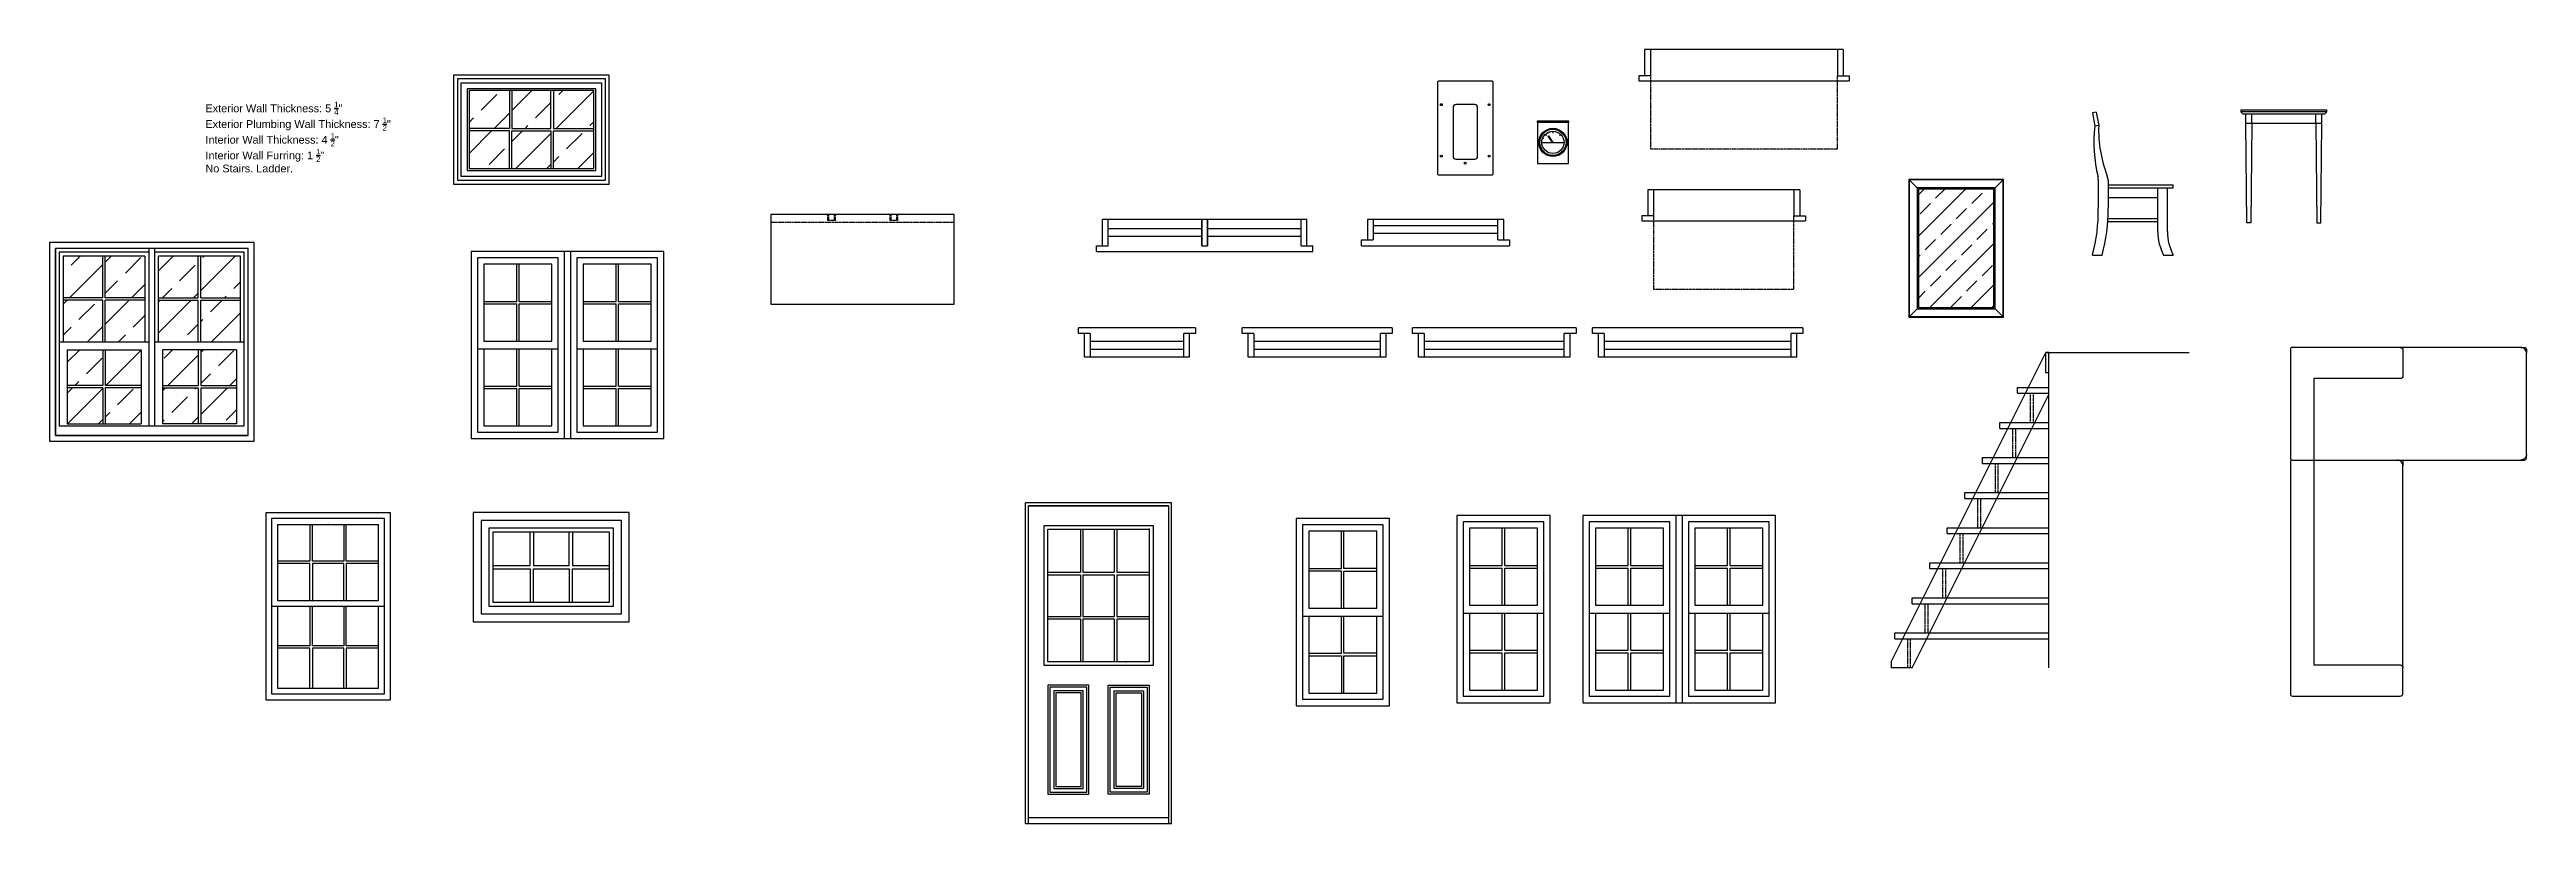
# Model space of a CAD drawing. Header units: inches. Extents: x -177 to 2825, y -2046 to -803.
# Drawn here: x 390 to 1026, y -2046 to -1848 of the extents above; entities that cross this region are included whole.
import ezdxf

# ---------------------------------------------------------------- set-up
doc = ezdxf.new("R2010")
doc.units = ezdxf.units.IN
doc.header["$MEASUREMENT"] = 0
doc.linetypes.add('HIDDEN2', pattern=[0.1875, 0.125, -0.0625])
doc.layers.add('Hidden Line', color=7, linetype='HIDDEN2')
doc.layers.add('Reference', color=1, linetype='Continuous')
doc.styles.get("Standard").update_dxf_attribs({"font": 'arial.ttf'})

msp = doc.modelspace()

# ---------------------------------------------------------------- texts
at = {"insert": (429.7, -1860.93), "char_height": 2, "attachment_point": 1}
msp.add_mtext_dynamic_manual_height_columns('\\A1;Exterior Wall Thickness: 5 {\\H0.7x;\\S1/4;\\H1.42857x;"\\PExterior Plumbing Wall Thickness: 7 \\H0.7x;\\S1/2;\\H1.42857x;"\\PInterior Wall Thickness: 4 \\H0.7x;\\S1/2;\\H1.42857x;"\\PInterior Wall Furring: 1 \\H0.7x;\\S1/2;\\H1.42857x;"\\PNo Stairs. Ladder.}', width=51.4595, gutter_width=10, heights=[0], dxfattribs=at)

# ---------------------------------------------------------------- hatches: boundary and pattern name
h = msp.add_hatch()
h.set_pattern_fill('ANSI33', color=256, scale=45)
h.set_pattern_definition([(45, (-52.362, -2773.919), (-7.95495, 7.95495), []), (45, (-44.407, -2773.919), (-7.95495, 7.95495), [5.625, -2.8125])])
h.paths.add_polyline_path([(507.73, -1858.06), (497.38, -1858.06), (497.38, -1867.75), (507.73, -1867.75)])
h.paths.add_polyline_path([(507.73, -1868.37), (497.38, -1868.37), (497.38, -1878.06), (507.73, -1878.06)])
h.paths.add_polyline_path([(518.4, -1868.37), (508.36, -1868.37), (508.36, -1878.06), (518.4, -1878.06)])
h.paths.add_polyline_path([(529.38, -1868.37), (519.02, -1868.37), (519.02, -1878.06), (529.38, -1878.06)])
h.paths.add_polyline_path([(529.38, -1858.06), (519.02, -1858.06), (519.02, -1867.75), (529.38, -1867.75)])
h.paths.add_polyline_path([(518.4, -1858.06), (508.36, -1858.06), (508.36, -1867.75), (518.4, -1867.75)])
at = {"transparency": 33554687}
h = msp.add_hatch(dxfattribs=at)
h.set_pattern_fill('ANSI33', color=256, scale=30)
h.set_pattern_definition([(45, (-1004.8445, -2263.558), (-5.3033, 5.3033), []), (45, (-999.541, -2263.558), (-5.3033, 5.3033), [3.75, -1.875])])
h.paths.add_polyline_path([(869.45, -1913.7), (888.8, -1913.7), (888.8, -1883.35), (869.45, -1883.35)])
at = {"layer": 'Hidden Line'}
h = msp.add_hatch(dxfattribs=at)
h.set_pattern_fill('ANSI33', color=256, scale=45)
h.set_pattern_definition([(45, (-1887.849, -2443.825), (-7.95495, 7.95495), []), (45, (-1879.894, -2443.825), (-7.95495, 7.95495), [5.625, -2.8125])])
h.paths.add_polyline_path([(403.37, -1900.56), (393.18, -1900.56), (393.18, -1911.25), (403.37, -1911.25)])
h.paths.add_polyline_path([(414.18, -1911.25), (414.18, -1900.56), (403.99, -1900.56), (403.99, -1911.25)])
h.paths.add_polyline_path([(414.18, -1922.56), (414.18, -1911.88), (403.99, -1911.88), (403.99, -1922.56)])
h.paths.add_polyline_path([(403.37, -1911.88), (393.18, -1911.88), (393.18, -1922.56), (403.37, -1922.56)])
h.paths.add_polyline_path([(403.37, -1924.56), (394.18, -1924.56), (394.18, -1933.75), (403.37, -1933.75)])
h.paths.add_polyline_path([(403.37, -1934.38), (394.18, -1934.38), (394.18, -1943.56), (403.37, -1943.56)])
h.paths.add_polyline_path([(403.99, -1934.38), (403.99, -1943.56), (413.18, -1943.56), (413.18, -1934.38)])
h.paths.add_polyline_path([(403.99, -1933.75), (413.18, -1933.75), (413.18, -1924.56), (403.99, -1924.56)])
h.paths.add_polyline_path([(427.87, -1933.75), (427.87, -1924.56), (418.68, -1924.56), (418.68, -1933.75)])
h.paths.add_polyline_path([(437.68, -1933.75), (437.68, -1924.56), (428.49, -1924.56), (428.49, -1933.75)])
h.paths.add_polyline_path([(428.49, -1934.38), (428.49, -1943.56), (437.68, -1943.56), (437.68, -1934.38)])
h.paths.add_polyline_path([(427.87, -1934.38), (418.68, -1934.38), (418.68, -1943.56), (427.87, -1943.56)])
h.paths.add_polyline_path([(417.68, -1911.88), (417.68, -1922.56), (427.87, -1922.56), (427.87, -1911.88)])
h.paths.add_polyline_path([(428.49, -1911.88), (428.49, -1922.56), (438.68, -1922.56), (438.68, -1911.88)])
h.paths.add_polyline_path([(428.49, -1911.25), (438.68, -1911.25), (438.68, -1900.56), (428.49, -1900.56)])
h.paths.add_polyline_path([(427.87, -1900.56), (417.68, -1900.56), (417.68, -1911.25), (427.87, -1911.25)])

# ---------------------------------------------------------------- linework, layer by layer
for p, q in [((850.16, -1847.51), (799.16, -1847.51)), ((799.16, -1847.51), (799.16, -1854.26)), ((800.66, -1847.51), (800.66, -1854.26)), ((848.66, -1847.51), (848.66, -1854.26)), ((850.16, -1847.51), (850.16, -1854.26)), ((800.66, -1854.26), (797.66, -1854.26)), ((797.66, -1854.26), (797.66, -1855.51)), ((797.66, -1855.51), (851.66, -1855.51)), ((848.66, -1854.26), (851.66, -1854.26)), ((851.66, -1854.26), (851.66, -1855.51)), ((529.38, -1858.06), (497.38, -1858.06)), ((497.38, -1858.06), (497.38, -1878.06)), ((529.38, -1878.06), (529.38, -1858.06)), ((952.24, -1862.99), (952.24, -1863.49)), ((952.24, -1862.99), (974.24, -1862.99)), ((974.24, -1863.49), (974.24, -1862.99)), ((779.68, -1865.9), (771.56, -1865.9)), ((779.68, -1866.28), (771.56, -1866.28)), ((771.62, -1866.28), (771.62, -1876.78)), ((773.59, -1869.31), (773.94, -1869.66)), ((774.52, -1868.69), (774.62, -1868.92)), ((775.62, -1868.47), (775.62, -1868.97)), ((776.72, -1868.69), (776.62, -1868.92)), ((777.65, -1869.31), (777.3, -1869.66)), ((779.62, -1876.78), (779.62, -1866.28)), ((915.11, -1863.58), (914.12, -1863.75)), ((914.12, -1863.75), (914.73, -1867.2)), ((915.72, -1867.02), (914.73, -1867.2)), ((915.11, -1863.58), (915.72, -1867.02)), ((952.24, -1863.49), (952.74, -1863.99)), ((974.24, -1863.49), (952.24, -1863.49)), ((952.74, -1863.99), (973.74, -1863.99)), ((953.49, -1866.49), (953.49, -1863.99)), ((972.99, -1866.49), (953.49, -1866.49)), ((953.74, -1891.99), (953.49, -1866.49)), ((954.99, -1866.49), (954.74, -1891.99)), ((954.99, -1866.49), (954.99, -1863.99)), ((971.49, -1866.49), (971.49, -1863.99)), ((971.49, -1866.49), (971.74, -1891.99)), ((972.74, -1891.99), (972.99, -1866.49)), ((972.99, -1866.49), (972.99, -1863.99)), ((974.24, -1863.49), (973.74, -1863.99)), ((772.74, -1871.34), (778.49, -1871.34)), ((772.96, -1870.24), (773.19, -1870.34)), ((774.42, -1869.75), (774.53, -1869.67)), ((775.54, -1871.34), (774.42, -1869.75)), ((775.69, -1871.34), (774.53, -1869.67)), ((778.28, -1870.24), (778.05, -1870.34)), ((497.38, -1878.06), (529.38, -1878.06)), ((771.62, -1876.78), (779.62, -1876.78)), ((869.08, -1882.97), (866.95, -1880.85)), ((889.18, -1882.97), (891.3, -1880.85)), ((915.62, -1880.86), (915.62, -1888.25)), ((918.12, -1881.07), (918.12, -1888.25)), ((838.96, -1883.48), (799.96, -1883.48)), ((799.96, -1883.48), (799.96, -1890.23)), ((801.46, -1883.48), (801.46, -1890.23)), ((837.46, -1883.48), (837.46, -1890.23)), ((838.96, -1883.48), (838.96, -1890.23)), ((918.12, -1882.25), (934.87, -1882.25)), ((918.12, -1883), (934.87, -1883)), ((918.12, -1885.5), (930.87, -1885.5)), ((930.87, -1894.25), (930.87, -1883)), ((933.37, -1894.25), (933.37, -1883)), ((934.87, -1883), (934.87, -1882.25)), ((621.87, -1889.88), (574.87, -1889.88)), ((574.87, -1889.88), (574.87, -1912.88)), ((621.87, -1912.88), (621.87, -1889.88)), ((712.46, -1891.13), (659.96, -1891.13)), ((659.96, -1897.88), (659.96, -1891.13)), ((661.46, -1897.88), (661.46, -1891.13)), ((685.46, -1893.5), (661.46, -1893.5)), ((685.46, -1893.5), (661.46, -1893.5)), ((685.46, -1891.13), (685.46, -1897.88)), ((685.46, -1897.88), (685.46, -1891.13)), ((686.96, -1891.13), (686.96, -1897.88)), ((686.96, -1897.88), (686.96, -1891.13)), ((710.96, -1893.5), (686.96, -1893.5)), ((710.96, -1893.5), (686.96, -1893.5)), ((710.96, -1897.88), (710.96, -1891.13)), ((712.46, -1897.88), (712.46, -1891.13)), ((762.98, -1891.13), (727.98, -1891.13)), ((727.98, -1891.13), (727.98, -1896.38)), ((729.48, -1891.13), (729.48, -1896.38)), ((761.48, -1892.75), (729.48, -1892.75)), ((761.48, -1894.75), (729.48, -1894.75)), ((761.48, -1896.38), (761.48, -1891.13)), ((762.98, -1896.38), (762.98, -1891.13)), ((801.46, -1890.23), (798.46, -1890.23)), ((798.46, -1890.23), (798.46, -1891.48)), ((798.46, -1891.48), (840.46, -1891.48)), ((837.46, -1890.23), (840.46, -1890.23)), ((840.46, -1890.23), (840.46, -1891.48)), ((918.04, -1891.62), (930.87, -1891.62)), ((918.08, -1890.87), (930.87, -1890.87)), ((954.74, -1891.99), (953.74, -1891.99)), ((971.74, -1891.99), (972.74, -1891.99)), ((391.18, -1946.56), (391.18, -1898.56)), ((391.18, -1898.56), (391.18, -1946.56)), ((440.68, -1898.56), (391.18, -1898.56)), ((440.68, -1898.56), (391.18, -1898.56)), ((392.18, -1899.56), (392.18, -1944.06)), ((415.18, -1899.56), (392.18, -1899.56)), ((403.37, -1911.25), (403.37, -1900.56)), ((403.99, -1911.25), (403.99, -1900.56)), ((414.18, -1900.56), (414.18, -1922.56)), ((415.18, -1898.56), (415.18, -1944.06)), ((416.68, -1944.06), (416.68, -1898.56)), ((439.68, -1899.56), (416.68, -1899.56)), ((417.68, -1922.56), (417.68, -1900.56)), ((427.87, -1911.25), (427.87, -1900.56)), ((428.49, -1911.25), (428.49, -1900.56)), ((439.68, -1944.06), (439.68, -1899.56)), ((440.68, -1946.56), (440.68, -1898.56)), ((440.68, -1946.56), (440.68, -1898.56)), ((497.91, -1899.34), (497.91, -1947.34)), ((547.41, -1899.34), (497.91, -1899.34)), ((521.91, -1947.34), (521.91, -1899.34)), ((523.41, -1899.34), (523.41, -1947.34)), ((547.41, -1947.34), (547.41, -1899.34)), ((658.46, -1899.38), (658.46, -1897.88)), ((658.46, -1897.88), (661.46, -1897.88)), ((658.46, -1899.38), (713.96, -1899.38)), ((685.46, -1895.5), (661.46, -1895.5)), ((685.46, -1895.5), (661.46, -1895.5)), ((685.46, -1897.88), (686.96, -1897.88)), ((710.96, -1895.5), (686.96, -1895.5)), ((710.96, -1895.5), (686.96, -1895.5)), ((710.96, -1897.88), (713.96, -1897.88)), ((713.96, -1899.38), (713.96, -1897.88)), ((726.48, -1896.38), (729.48, -1896.38)), ((726.48, -1897.88), (726.48, -1896.38)), ((726.48, -1897.88), (764.48, -1897.88)), ((761.48, -1896.38), (764.48, -1896.38)), ((764.48, -1896.38), (764.48, -1897.88)), ((914.12, -1900.25), (916.62, -1900.25)), ((932.37, -1900.25), (934.87, -1900.25)), ((509.6, -1912.15), (509.6, -1902.59)), ((510.22, -1912.15), (510.22, -1902.59)), ((535.1, -1912.15), (535.1, -1902.59)), ((535.72, -1912.15), (535.72, -1902.59)), ((403.37, -1911.25), (393.18, -1911.25)), ((403.37, -1911.88), (393.18, -1911.88)), ((403.37, -1922.56), (403.37, -1911.88)), ((414.18, -1911.25), (403.99, -1911.25)), ((403.99, -1922.56), (403.99, -1911.88)), ((414.18, -1911.88), (403.99, -1911.88)), ((417.68, -1911.25), (427.87, -1911.25)), ((417.68, -1911.88), (427.87, -1911.88)), ((427.87, -1922.56), (427.87, -1911.88)), ((428.49, -1911.25), (438.68, -1911.25)), ((428.49, -1922.56), (428.49, -1911.88)), ((428.49, -1911.88), (438.68, -1911.88)), ((501.16, -1912.15), (509.6, -1912.15)), ((501.16, -1912.78), (509.6, -1912.78)), ((509.6, -1922.34), (509.6, -1912.78)), ((510.22, -1912.15), (518.66, -1912.15)), ((510.22, -1922.34), (510.22, -1912.78)), ((510.22, -1912.78), (518.66, -1912.78)), ((526.66, -1912.15), (535.1, -1912.15)), ((526.66, -1912.78), (535.1, -1912.78)), ((535.1, -1922.34), (535.1, -1912.78)), ((535.72, -1912.15), (544.16, -1912.15)), ((535.72, -1912.78), (544.16, -1912.78)), ((535.72, -1922.34), (535.72, -1912.78)), ((574.87, -1912.88), (621.87, -1912.88)), ((683.83, -1918.9), (653.83, -1918.9)), ((653.83, -1920.4), (653.83, -1918.9)), ((683.83, -1918.9), (683.83, -1920.4)), ((734.32, -1918.9), (695.82, -1918.9)), ((695.82, -1920.4), (695.82, -1918.9)), ((734.32, -1918.9), (734.32, -1920.4)), ((781.54, -1918.9), (739.54, -1918.9)), ((739.54, -1920.4), (739.54, -1918.9)), ((781.54, -1918.9), (781.54, -1920.4)), ((839.76, -1918.9), (785.76, -1918.9)), ((785.76, -1920.4), (785.76, -1918.9)), ((839.76, -1918.9), (839.76, -1920.4)), ((869.08, -1914.07), (866.95, -1916.2)), ((889.18, -1914.07), (891.3, -1916.2)), ((392.18, -1922.56), (415.18, -1922.56)), ((394.18, -1924.56), (394.18, -1943.56)), ((394.18, -1924.56), (413.18, -1924.56)), ((403.37, -1924.56), (403.37, -1933.75)), ((403.99, -1924.56), (403.99, -1933.75)), ((413.18, -1924.56), (413.18, -1943.56)), ((416.68, -1922.56), (439.68, -1922.56)), ((418.68, -1924.56), (418.68, -1943.56)), ((437.68, -1924.56), (418.68, -1924.56)), ((427.87, -1924.56), (427.87, -1933.75)), ((428.49, -1924.56), (428.49, -1933.75)), ((437.68, -1924.56), (437.68, -1943.56)), ((499.53, -1924.34), (520.28, -1924.34)), ((509.6, -1933.9), (509.6, -1924.34)), ((510.22, -1933.9), (510.22, -1924.34)), ((525.03, -1924.34), (545.78, -1924.34)), ((535.1, -1933.9), (535.1, -1924.34)), ((535.72, -1933.9), (535.72, -1924.34)), ((656.83, -1920.4), (653.83, -1920.4)), ((655.33, -1926.4), (655.33, -1920.4)), ((655.33, -1926.4), (682.33, -1926.4)), ((656.83, -1920.4), (656.83, -1926.4)), ((656.83, -1922.4), (680.83, -1922.4)), ((656.83, -1924.4), (680.83, -1924.4)), ((680.83, -1926.4), (680.83, -1920.4)), ((683.83, -1920.4), (680.83, -1920.4)), ((682.33, -1926.4), (682.33, -1920.4)), ((698.82, -1920.4), (695.82, -1920.4)), ((697.32, -1920.4), (697.32, -1926.4)), ((697.32, -1926.4), (732.82, -1926.4)), ((698.82, -1920.4), (698.82, -1926.4)), ((698.82, -1922.4), (731.32, -1922.4)), ((698.82, -1924.4), (731.32, -1924.4)), ((731.32, -1926.4), (731.32, -1920.4)), ((734.32, -1920.4), (731.32, -1920.4)), ((732.82, -1926.4), (732.82, -1920.4)), ((742.54, -1920.4), (739.54, -1920.4)), ((741.04, -1920.4), (741.04, -1926.4)), ((741.04, -1926.4), (780.04, -1926.4)), ((742.54, -1920.4), (742.54, -1926.4)), ((742.54, -1922.4), (778.54, -1922.4)), ((742.54, -1924.4), (778.54, -1924.4)), ((778.54, -1926.4), (778.54, -1920.4)), ((781.54, -1920.4), (778.54, -1920.4)), ((780.04, -1926.4), (780.04, -1920.4)), ((788.76, -1920.4), (785.76, -1920.4)), ((787.26, -1920.4), (787.26, -1926.4)), ((787.26, -1926.4), (838.26, -1926.4)), ((788.76, -1920.4), (788.76, -1926.4)), ((788.76, -1922.4), (836.76, -1922.4)), ((788.76, -1924.4), (836.76, -1924.4)), ((836.76, -1926.4), (836.76, -1920.4)), ((839.76, -1920.4), (836.76, -1920.4)), ((838.26, -1926.4), (838.26, -1920.4)), ((862.43, -2004.68), (902.15, -1925.24)), ((902.15, -1930.49), (902.15, -1925.24)), ((902.9, -1925.24), (902.15, -1925.24)), ((902.9, -2006.24), (902.9, -1925.24)), ((902.9, -1925.24), (938.9, -1925.24)), ((1025.53, -1951.37), (1025.53, -1925.47)), ((902.9, -1930.49), (902.15, -1930.49)), ((403.37, -1933.75), (394.18, -1933.75)), ((403.37, -1934.38), (394.18, -1934.38)), ((403.37, -1934.38), (403.37, -1943.56)), ((413.18, -1933.75), (403.99, -1933.75)), ((403.99, -1934.38), (403.99, -1943.56)), ((413.18, -1934.38), (403.99, -1934.38)), ((418.68, -1933.75), (427.87, -1933.75)), ((418.68, -1934.38), (427.87, -1934.38)), ((427.87, -1934.38), (427.87, -1943.56)), ((428.49, -1933.75), (437.68, -1933.75)), ((428.49, -1934.38), (428.49, -1943.56)), ((428.49, -1934.38), (437.68, -1934.38)), ((501.16, -1933.9), (509.6, -1933.9)), ((501.16, -1934.53), (509.6, -1934.53)), ((509.6, -1944.09), (509.6, -1934.53)), ((510.22, -1933.9), (518.66, -1933.9)), ((510.22, -1934.53), (518.66, -1934.53)), ((510.22, -1944.09), (510.22, -1934.53)), ((526.66, -1933.9), (535.1, -1933.9)), ((526.66, -1934.53), (535.1, -1934.53)), ((535.1, -1944.09), (535.1, -1934.53)), ((535.72, -1933.9), (544.16, -1933.9)), ((535.72, -1934.53), (544.16, -1934.53)), ((535.72, -1944.09), (535.72, -1934.53)), ((867.8, -2006.24), (902.9, -1936.04)), ((894.86, -1934.24), (902.9, -1934.24)), ((894.86, -1935.74), (894.86, -1934.24)), ((894.86, -1935.74), (902.9, -1935.74)), ((392.18, -1944.06), (439.68, -1944.06)), ((394.18, -1943.56), (413.18, -1943.56)), ((437.68, -1943.56), (418.68, -1943.56)), ((890.36, -1943.24), (902.9, -1943.24)), ((890.36, -1944.74), (890.36, -1943.24)), ((890.36, -1944.74), (902.9, -1944.74)), ((440.68, -1946.56), (391.18, -1946.56)), ((391.18, -1946.56), (440.68, -1946.56)), ((497.91, -1947.34), (547.41, -1947.34)), ((885.86, -1952.24), (902.9, -1952.24)), ((885.86, -1953.74), (885.86, -1952.24)), ((885.86, -1953.74), (902.9, -1953.74)), ((964.93, -1953.37), (964.93, -2012.97)), ((965.43, -1952.87), (1024.03, -1952.87)), ((640.23, -2046.15), (640.23, -1963.9)), ((677.73, -1963.9), (640.23, -1963.9)), ((640.98, -2046.15), (640.98, -1964.65)), ((640.98, -1964.65), (676.98, -1964.65)), ((676.98, -1964.65), (640.98, -1964.65)), ((676.98, -2046.15), (676.98, -1964.65)), ((677.73, -2046.15), (677.73, -1963.9)), ((881.36, -1961.24), (902.9, -1961.24)), ((881.36, -1962.74), (881.36, -1961.24)), ((881.36, -1962.74), (902.9, -1962.74)), ((448.17, -1969.39), (474.17, -1969.39)), ((448.17, -1969.39), (448.17, -1988.89)), ((474.17, -1988.89), (474.17, -1969.39)), ((654.34, -1970.65), (654.34, -1981.67)), ((654.96, -1970.65), (654.96, -1981.67)), ((663.01, -1970.65), (663.01, -1981.67)), ((663.63, -1970.65), (663.63, -1981.67)), ((762.61, -1979.96), (762.61, -1970.4)), ((763.24, -1979.96), (763.24, -1970.4)), ((783.27, -1967.15), (783.27, -2015.15)), ((832.77, -1967.15), (783.27, -1967.15)), ((794.95, -1979.96), (794.95, -1970.4)), ((795.58, -1979.96), (795.58, -1970.4)), ((807.27, -2015.15), (807.27, -1967.15)), ((808.77, -1967.15), (808.77, -2015.15)), ((820.45, -1979.96), (820.45, -1970.4)), ((821.08, -1979.96), (821.08, -1970.4)), ((832.77, -2015.15), (832.77, -1967.15)), ((876.86, -1970.24), (902.9, -1970.24)), ((876.86, -1971.74), (876.86, -1970.24)), ((533.47, -1971.36), (503.47, -1971.36)), ((503.47, -1971.36), (503.47, -1989.36)), ((533.47, -1989.36), (533.47, -1971.36)), ((876.86, -1971.74), (902.9, -1971.74)), ((645.98, -1981.67), (654.34, -1981.67)), ((645.98, -1982.3), (654.34, -1982.3)), ((654.34, -1982.3), (654.34, -1993)), ((654.96, -1981.67), (663.01, -1981.67)), ((654.96, -1982.3), (663.01, -1982.3)), ((654.96, -1982.3), (654.96, -1993)), ((663.01, -1982.3), (663.01, -1993)), ((663.63, -1981.67), (671.98, -1981.67)), ((663.63, -1982.3), (671.98, -1982.3)), ((663.63, -1982.3), (663.63, -1993)), ((754.17, -1979.96), (762.61, -1979.96)), ((754.17, -1980.59), (762.61, -1980.59)), ((762.61, -1990.15), (762.61, -1980.59)), ((763.24, -1979.96), (771.67, -1979.96)), ((763.24, -1980.59), (771.67, -1980.59)), ((763.24, -1990.15), (763.24, -1980.59)), ((786.52, -1979.96), (794.95, -1979.96)), ((786.52, -1980.59), (794.95, -1980.59)), ((794.95, -1990.15), (794.95, -1980.59)), ((795.58, -1979.96), (804.02, -1979.96)), ((795.58, -1980.59), (804.02, -1980.59)), ((795.58, -1990.15), (795.58, -1980.59)), ((812.02, -1979.96), (820.45, -1979.96)), ((812.02, -1980.59), (820.45, -1980.59)), ((820.45, -1990.15), (820.45, -1980.59)), ((821.08, -1979.96), (829.52, -1979.96)), ((821.08, -1980.59), (829.52, -1980.59)), ((821.08, -1990.15), (821.08, -1980.59)), ((872.36, -1979.24), (902.9, -1979.24)), ((872.36, -1980.74), (872.36, -1979.24)), ((872.36, -1980.74), (902.9, -1980.74)), ((448.17, -1988.89), (474.17, -1988.89)), ((503.47, -1989.36), (533.47, -1989.36)), ((754.17, -1990.15), (771.67, -1990.15)), ((786.52, -1990.15), (804.02, -1990.15)), ((812.02, -1990.15), (829.52, -1990.15)), ((867.86, -1988.24), (902.9, -1988.24)), ((867.86, -1989.74), (867.86, -1988.24)), ((867.86, -1989.74), (902.9, -1989.74)), ((446.67, -1990.39), (475.67, -1990.39)), ((645.98, -1993), (654.34, -1993)), ((645.98, -1993.63), (654.34, -1993.63)), ((654.34, -1993.63), (654.34, -2004.65)), ((654.96, -1993), (663.01, -1993)), ((654.96, -1993.63), (663.01, -1993.63)), ((654.96, -1993.63), (654.96, -2004.65)), ((663.01, -1993.63), (663.01, -2004.65)), ((663.63, -1993), (671.98, -1993)), ((663.63, -1993.63), (671.98, -1993.63)), ((663.63, -1993.63), (663.63, -2004.65)), ((711.29, -1992.92), (732.04, -1992.92)), ((752.55, -1992.15), (773.3, -1992.15)), ((762.61, -2001.71), (762.61, -1992.15)), ((763.24, -2001.71), (763.24, -1992.15)), ((784.89, -1992.15), (805.64, -1992.15)), ((794.95, -2001.71), (794.95, -1992.15)), ((795.58, -2001.71), (795.58, -1992.15)), ((810.39, -1992.15), (831.14, -1992.15)), ((820.45, -2001.71), (820.45, -1992.15)), ((821.08, -2001.71), (821.08, -1992.15)), ((754.17, -2001.71), (762.61, -2001.71)), ((754.17, -2002.34), (762.61, -2002.34)), ((762.61, -2011.9), (762.61, -2002.34)), ((763.24, -2001.71), (771.67, -2001.71)), ((763.24, -2002.34), (771.67, -2002.34)), ((763.24, -2011.9), (763.24, -2002.34)), ((786.52, -2001.71), (794.95, -2001.71)), ((786.52, -2002.34), (794.95, -2002.34)), ((794.95, -2011.9), (794.95, -2002.34)), ((795.58, -2001.71), (804.02, -2001.71)), ((795.58, -2002.34), (804.02, -2002.34)), ((795.58, -2011.9), (795.58, -2002.34)), ((812.02, -2001.71), (820.45, -2001.71)), ((812.02, -2002.34), (820.45, -2002.34)), ((820.45, -2011.9), (820.45, -2002.34)), ((821.08, -2001.71), (829.52, -2001.71)), ((821.08, -2002.34), (829.52, -2002.34)), ((821.08, -2011.9), (821.08, -2002.34)), ((863.36, -1997.24), (902.9, -1997.24)), ((863.36, -1998.74), (863.36, -1997.24)), ((863.36, -1998.74), (902.9, -1998.74)), ((862.43, -2004.68), (862.43, -2006.24)), ((867.8, -2006.24), (862.43, -2006.24)), ((993.83, -2012.72), (993.83, -2006.22)), ((783.27, -2015.15), (832.77, -2015.15)), ((965.43, -2013.47), (993.08, -2013.47)), ((640.23, -2046.15), (677.73, -2046.15)), ((640.98, -2044.65), (676.98, -2044.65))]:
    msp.add_line(p, q)
for points in [[(533.38, -1882.06), (533.38, -1854.06), (493.38, -1854.06), (493.38, -1882.06)], [(532.38, -1881.06), (532.38, -1855.06), (494.38, -1855.06), (494.38, -1881.06)], [(495.38, -1856.06), (531.38, -1856.06), (531.38, -1880.06), (495.38, -1880.06)], [(529.88, -1878.56), (529.88, -1857.56), (496.88, -1857.56), (496.88, -1878.56)], [(891.3, -1916.2), (891.3, -1880.85), (866.95, -1880.85), (866.95, -1916.2)], [(891.18, -1916.07), (891.18, -1880.97), (867.08, -1880.97), (867.08, -1916.07)], [(889.18, -1914.07), (889.18, -1882.97), (869.08, -1882.97), (869.08, -1914.07)], [(888.8, -1913.7), (888.8, -1883.35), (869.45, -1883.35), (869.45, -1913.7)], [(389.68, -1897.06), (389.68, -1948.06), (442.18, -1948.06), (442.18, -1897.06)], [(499.53, -1900.97), (499.53, -1945.72), (520.28, -1945.72), (520.28, -1900.97)], [(525.03, -1900.97), (525.03, -1945.72), (545.78, -1945.72), (545.78, -1900.97)], [(518.66, -1922.34), (518.66, -1902.59), (501.16, -1902.59), (501.16, -1922.34)], [(544.16, -1922.34), (544.16, -1902.59), (526.66, -1902.59), (526.66, -1922.34)], [(445.17, -2014.39), (477.17, -2014.39), (477.17, -1966.39), (445.17, -1966.39)], [(446.67, -2012.89), (475.67, -2012.89), (475.67, -1967.89), (446.67, -1967.89)], [(538.47, -1994.36), (538.47, -1966.36), (498.47, -1966.36), (498.47, -1994.36)], [(534.47, -1990.36), (534.47, -1970.36), (502.47, -1970.36), (502.47, -1990.36)], [(644.98, -1969.65), (672.98, -1969.65), (672.98, -2005.65), (644.98, -2005.65)], [(645.98, -1970.65), (671.98, -1970.65), (671.98, -2004.65), (645.98, -2004.65)], [(709.67, -1967.92), (709.67, -2015.92), (733.67, -2015.92), (733.67, -1967.92)], [(711.29, -1969.54), (711.29, -2014.29), (732.04, -2014.29), (732.04, -1969.54)], [(750.92, -1967.15), (750.92, -2015.15), (774.92, -2015.15), (774.92, -1967.15)], [(752.55, -1968.77), (752.55, -2013.52), (773.3, -2013.52), (773.3, -1968.77)], [(784.89, -1968.77), (784.89, -2013.52), (805.64, -2013.52), (805.64, -1968.77)], [(810.39, -1968.77), (810.39, -2013.52), (831.14, -2013.52), (831.14, -1968.77)], [(730.42, -1990.92), (730.42, -1971.17), (712.92, -1971.17), (712.92, -1990.92)], [(645.98, -2038.65), (656.48, -2038.65), (656.48, -2010.65), (645.98, -2010.65)], [(646.48, -2038.15), (655.98, -2038.15), (655.98, -2011.15), (646.48, -2011.15)], [(647.48, -2037.15), (654.98, -2037.15), (654.98, -2012.15), (647.48, -2012.15)], [(647.98, -2036.65), (654.48, -2036.65), (654.48, -2012.65), (647.98, -2012.65)], [(671.98, -2038.65), (661.48, -2038.65), (661.48, -2010.65), (671.98, -2010.65)], [(671.48, -2038.15), (661.98, -2038.15), (661.98, -2011.15), (671.48, -2011.15)], [(670.48, -2037.15), (662.98, -2037.15), (662.98, -2012.15), (670.48, -2012.15)], [(669.98, -2036.65), (663.48, -2036.65), (663.48, -2012.65), (669.98, -2012.65)]]:
    msp.add_lwpolyline(points, close=True)
for points in [[(745.97, -1855.91), (745.97, -1879.41, 0.414214), (746.22, -1879.66), (760.03, -1879.66, 0.414214), (760.28, -1879.41), (760.28, -1855.91, 0.414214), (760.03, -1855.66), (746.22, -1855.66, 0.414214)], [(749.97, -1862.41), (749.97, -1874.91, 0.414214), (750.72, -1875.66), (755.53, -1875.66, 0.414214), (756.28, -1874.91), (756.28, -1862.41, 0.414214), (755.53, -1861.66), (750.72, -1861.66, 0.414214)], [(1024.03, -1952.87), (1025.03, -1952.87, 0.414214), (1025.53, -1952.37), (1025.53, -1951.37, -0.414214)]]:
    msp.add_lwpolyline(points, format="xyb", close=True)
for points in [[(507.73, -1858.06), (507.73, -1867.75), (497.38, -1867.75)], [(508.36, -1858.06), (508.36, -1867.75), (518.4, -1867.75), (518.4, -1858.06)], [(519.02, -1858.06), (519.02, -1867.75), (529.38, -1867.75)], [(507.73, -1878.06), (507.73, -1868.37), (497.38, -1868.37)], [(508.36, -1878.06), (508.36, -1868.37), (518.4, -1868.37), (518.4, -1878.06)], [(519.02, -1878.06), (519.02, -1868.37), (529.38, -1868.37)], [(771.56, -1865.9), (771.56, -1866.28)], [(779.68, -1866.28), (779.68, -1865.9)], [(414.18, -1900.56), (393.18, -1900.56), (393.18, -1922.56)], [(438.68, -1922.56), (438.68, -1900.56), (417.68, -1900.56)], [(501.16, -1924.34), (501.16, -1944.09), (518.66, -1944.09), (518.66, -1924.34)], [(526.66, -1924.34), (526.66, -1944.09), (544.16, -1944.09), (544.16, -1924.34)], [(456.52, -1969.39), (456.52, -1978.83), (448.17, -1978.83)], [(465.19, -1969.39), (465.19, -1978.83), (457.15, -1978.83), (457.15, -1969.39)], [(474.17, -1978.83), (465.81, -1978.83), (465.81, -1969.39)], [(771.67, -1990.15), (771.67, -1970.4), (754.17, -1970.4), (754.17, -1990.15)], [(804.02, -1990.15), (804.02, -1970.4), (786.52, -1970.4), (786.52, -1990.15)], [(829.52, -1990.15), (829.52, -1970.4), (812.02, -1970.4), (812.02, -1990.15)], [(503.47, -1979.93), (513.04, -1979.93), (513.04, -1971.36)], [(513.91, -1971.36), (513.91, -1979.93), (523.04, -1979.93), (523.04, -1971.36)], [(523.91, -1971.36), (523.91, -1979.93), (533.47, -1979.93)], [(712.92, -1980.73), (721.36, -1980.73), (721.36, -1971.17)], [(730.42, -1980.73), (721.98, -1980.73), (721.98, -1971.17)], [(456.52, -1988.89), (456.52, -1979.45), (448.17, -1979.45)], [(465.19, -1988.89), (465.19, -1979.45), (457.15, -1979.45), (457.15, -1988.89)], [(474.17, -1979.45), (465.81, -1979.45), (465.81, -1988.89)], [(503.47, -1980.8), (513.04, -1980.8), (513.04, -1989.36)], [(513.91, -1989.36), (513.91, -1980.8), (523.04, -1980.8), (523.04, -1989.36)], [(523.91, -1989.36), (523.91, -1980.8), (533.47, -1980.8)], [(721.36, -1990.92), (721.36, -1981.36), (712.92, -1981.36)], [(721.98, -1990.92), (721.98, -1981.36), (730.42, -1981.36)], [(448.17, -1990.39), (448.17, -2011.39), (474.17, -2011.39), (474.17, -1990.39)], [(456.52, -1990.39), (456.52, -2000.58), (448.17, -2000.58)], [(465.19, -1990.39), (465.19, -2000.58), (457.15, -2000.58), (457.15, -1990.39)], [(474.17, -2000.58), (465.81, -2000.58), (465.81, -1990.39)], [(712.92, -1992.92), (712.92, -2012.67), (730.42, -2012.67), (730.42, -1992.92)], [(712.92, -2002.48), (721.36, -2002.48), (721.36, -1992.92)], [(730.42, -2002.48), (721.98, -2002.48), (721.98, -1992.92)], [(754.17, -1992.15), (754.17, -2011.9), (771.67, -2011.9), (771.67, -1992.15)], [(786.52, -1992.15), (786.52, -2011.9), (804.02, -2011.9), (804.02, -1992.15)], [(812.02, -1992.15), (812.02, -2011.9), (829.52, -2011.9), (829.52, -1992.15)], [(456.52, -2011.39), (456.52, -2001.2), (448.17, -2001.2)], [(465.19, -2011.39), (465.19, -2001.2), (457.15, -2001.2), (457.15, -2011.39)], [(474.17, -2001.2), (465.81, -2001.2), (465.81, -2011.39)], [(712.92, -2003.11), (721.36, -2003.11), (721.36, -2012.67)], [(721.98, -2012.67), (721.98, -2003.11), (730.42, -2003.11)]]:
    msp.add_lwpolyline(points)
for points in [[(993.08, -1923.97), (965.43, -1923.97, 0.414214), (964.93, -1924.47), (964.93, -1952.37, 0.414214), (965.43, -1952.87), (992.33, -1952.87)], [(1024.03, -1923.97), (1025.03, -1923.97, -0.414214), (1025.53, -1924.47), (1025.53, -1925.47, 0.414214), (1024.03, -1923.97), (993.08, -1923.97, -0.414214), (993.83, -1924.72), (993.83, -1931.22, -0.414214), (993.08, -1931.97), (970.93, -1931.97), (970.93, -1952.87), (970.93, -1952.94), (970.93, -2005.47), (993.08, -2005.47, -0.414214), (993.83, -2006.22), (993.83, -1954.37, 0.414214), (992.33, -1952.87), (993.33, -1952.87, -0.414214), (993.83, -1953.37), (993.83, -1954.37)]]:
    msp.add_lwpolyline(points, format="xyb")
for centre, radius in [((746.97, -1861.66), 0.25), ((759.28, -1861.66), 0.25), ((775.62, -1871.34), 3.62), ((775.62, -1871.34), 3.5), ((775.62, -1871.34), 3.37), ((775.62, -1871.34), 2.87), ((746.97, -1874.91), 0.25), ((759.28, -1874.91), 0.25), ((753.12, -1876.66), 0.25)]:
    msp.add_circle(centre, radius)
for centre, radius, start, end in [((952.18, -1871.37), 37.68, 173.64679, 193.49765), ((949.27, -1867.98), 33.57, 178.36267, 200.96582), ((912.62, -1880.86), 3, 0, 13.49765), ((915.12, -1881.07), 3, 0, 20.96582), ((871.9, -1888.88), 43.72, 344.92605, 0.82392), ((874.4, -1888.88), 43.72, 344.92605, 0.82392), ((943.7, -1894.23), 12.83, 180.08915, 207.98333), ((946.2, -1894.23), 12.83, 180.08915, 207.98333), ((965.43, -1953.37), 0.5, 90, 180), ((965.43, -2012.97), 0.5, 180, 270), ((993.08, -2012.72), 0.75, 270, 0)]:
    msp.add_arc(centre, radius, start, end)
for p in [(461.17, -1969.39), (461.17, -1969.39), (671.98, -1970.65), (665.98, -2004.65)]:
    msp.add_point(p)
for p, q in [((621.87, -1891.88), (574.87, -1891.88)), ((589.37, -1889.88), (589.37, -1891.38)), ((591.37, -1891.38), (589.37, -1891.38)), ((589.62, -1889.88), (589.62, -1891.38)), ((591.12, -1889.88), (591.12, -1891.38)), ((591.37, -1889.88), (591.37, -1891.38)), ((605.37, -1889.88), (605.37, -1891.38)), ((607.37, -1891.38), (605.37, -1891.38)), ((605.62, -1889.88), (605.62, -1891.38)), ((607.12, -1889.88), (607.12, -1891.38)), ((607.37, -1889.88), (607.37, -1891.38)), ((898.13, -1935.74), (898.13, -1943.24)), ((898.88, -1935.74), (898.88, -1943.24)), ((893.61, -1944.74), (893.61, -1952.24)), ((894.36, -1944.74), (894.36, -1952.24)), ((889.11, -1953.74), (889.11, -1961.24)), ((889.86, -1953.74), (889.86, -1961.24)), ((884.61, -1962.74), (884.61, -1970.24)), ((885.36, -1962.74), (885.36, -1970.24)), ((880.11, -1971.74), (880.11, -1979.24)), ((880.86, -1971.74), (880.86, -1979.24)), ((875.61, -1980.74), (875.61, -1988.24)), ((876.36, -1980.74), (876.36, -1988.24)), ((871.11, -1989.74), (871.11, -1997.24)), ((871.86, -1989.74), (871.86, -1997.24)), ((866.61, -1998.74), (866.61, -2006.24)), ((867.36, -1998.74), (867.36, -2006.24))]:
    msp.add_line(p, q, dxfattribs=at)
for points in [[(800.66, -1854.26), (800.66, -1873.01), (848.66, -1873.01), (848.66, -1854.26)], [(801.46, -1890.23), (801.46, -1908.98), (837.46, -1908.98), (837.46, -1890.23)]]:
    msp.add_lwpolyline(points, dxfattribs=at)
at = {"layer": 'Reference'}
msp.add_line((902.15, -1925.24), (902.9, -1925.24), dxfattribs=at)
msp.add_lwpolyline([(536.47, -1992.36), (536.47, -1968.36), (500.47, -1968.36), (500.47, -1992.36)], close=True, dxfattribs=at)

msp.set_redraw_order([(e.dxf.handle, doc.entitydb.next_handle()) for e in msp.query("TEXT MTEXT ATTDEF DIMENSION ARC_DIMENSION")])  # texts and dimensions are drawn at this point

doc.saveas('drawing.dxf')
